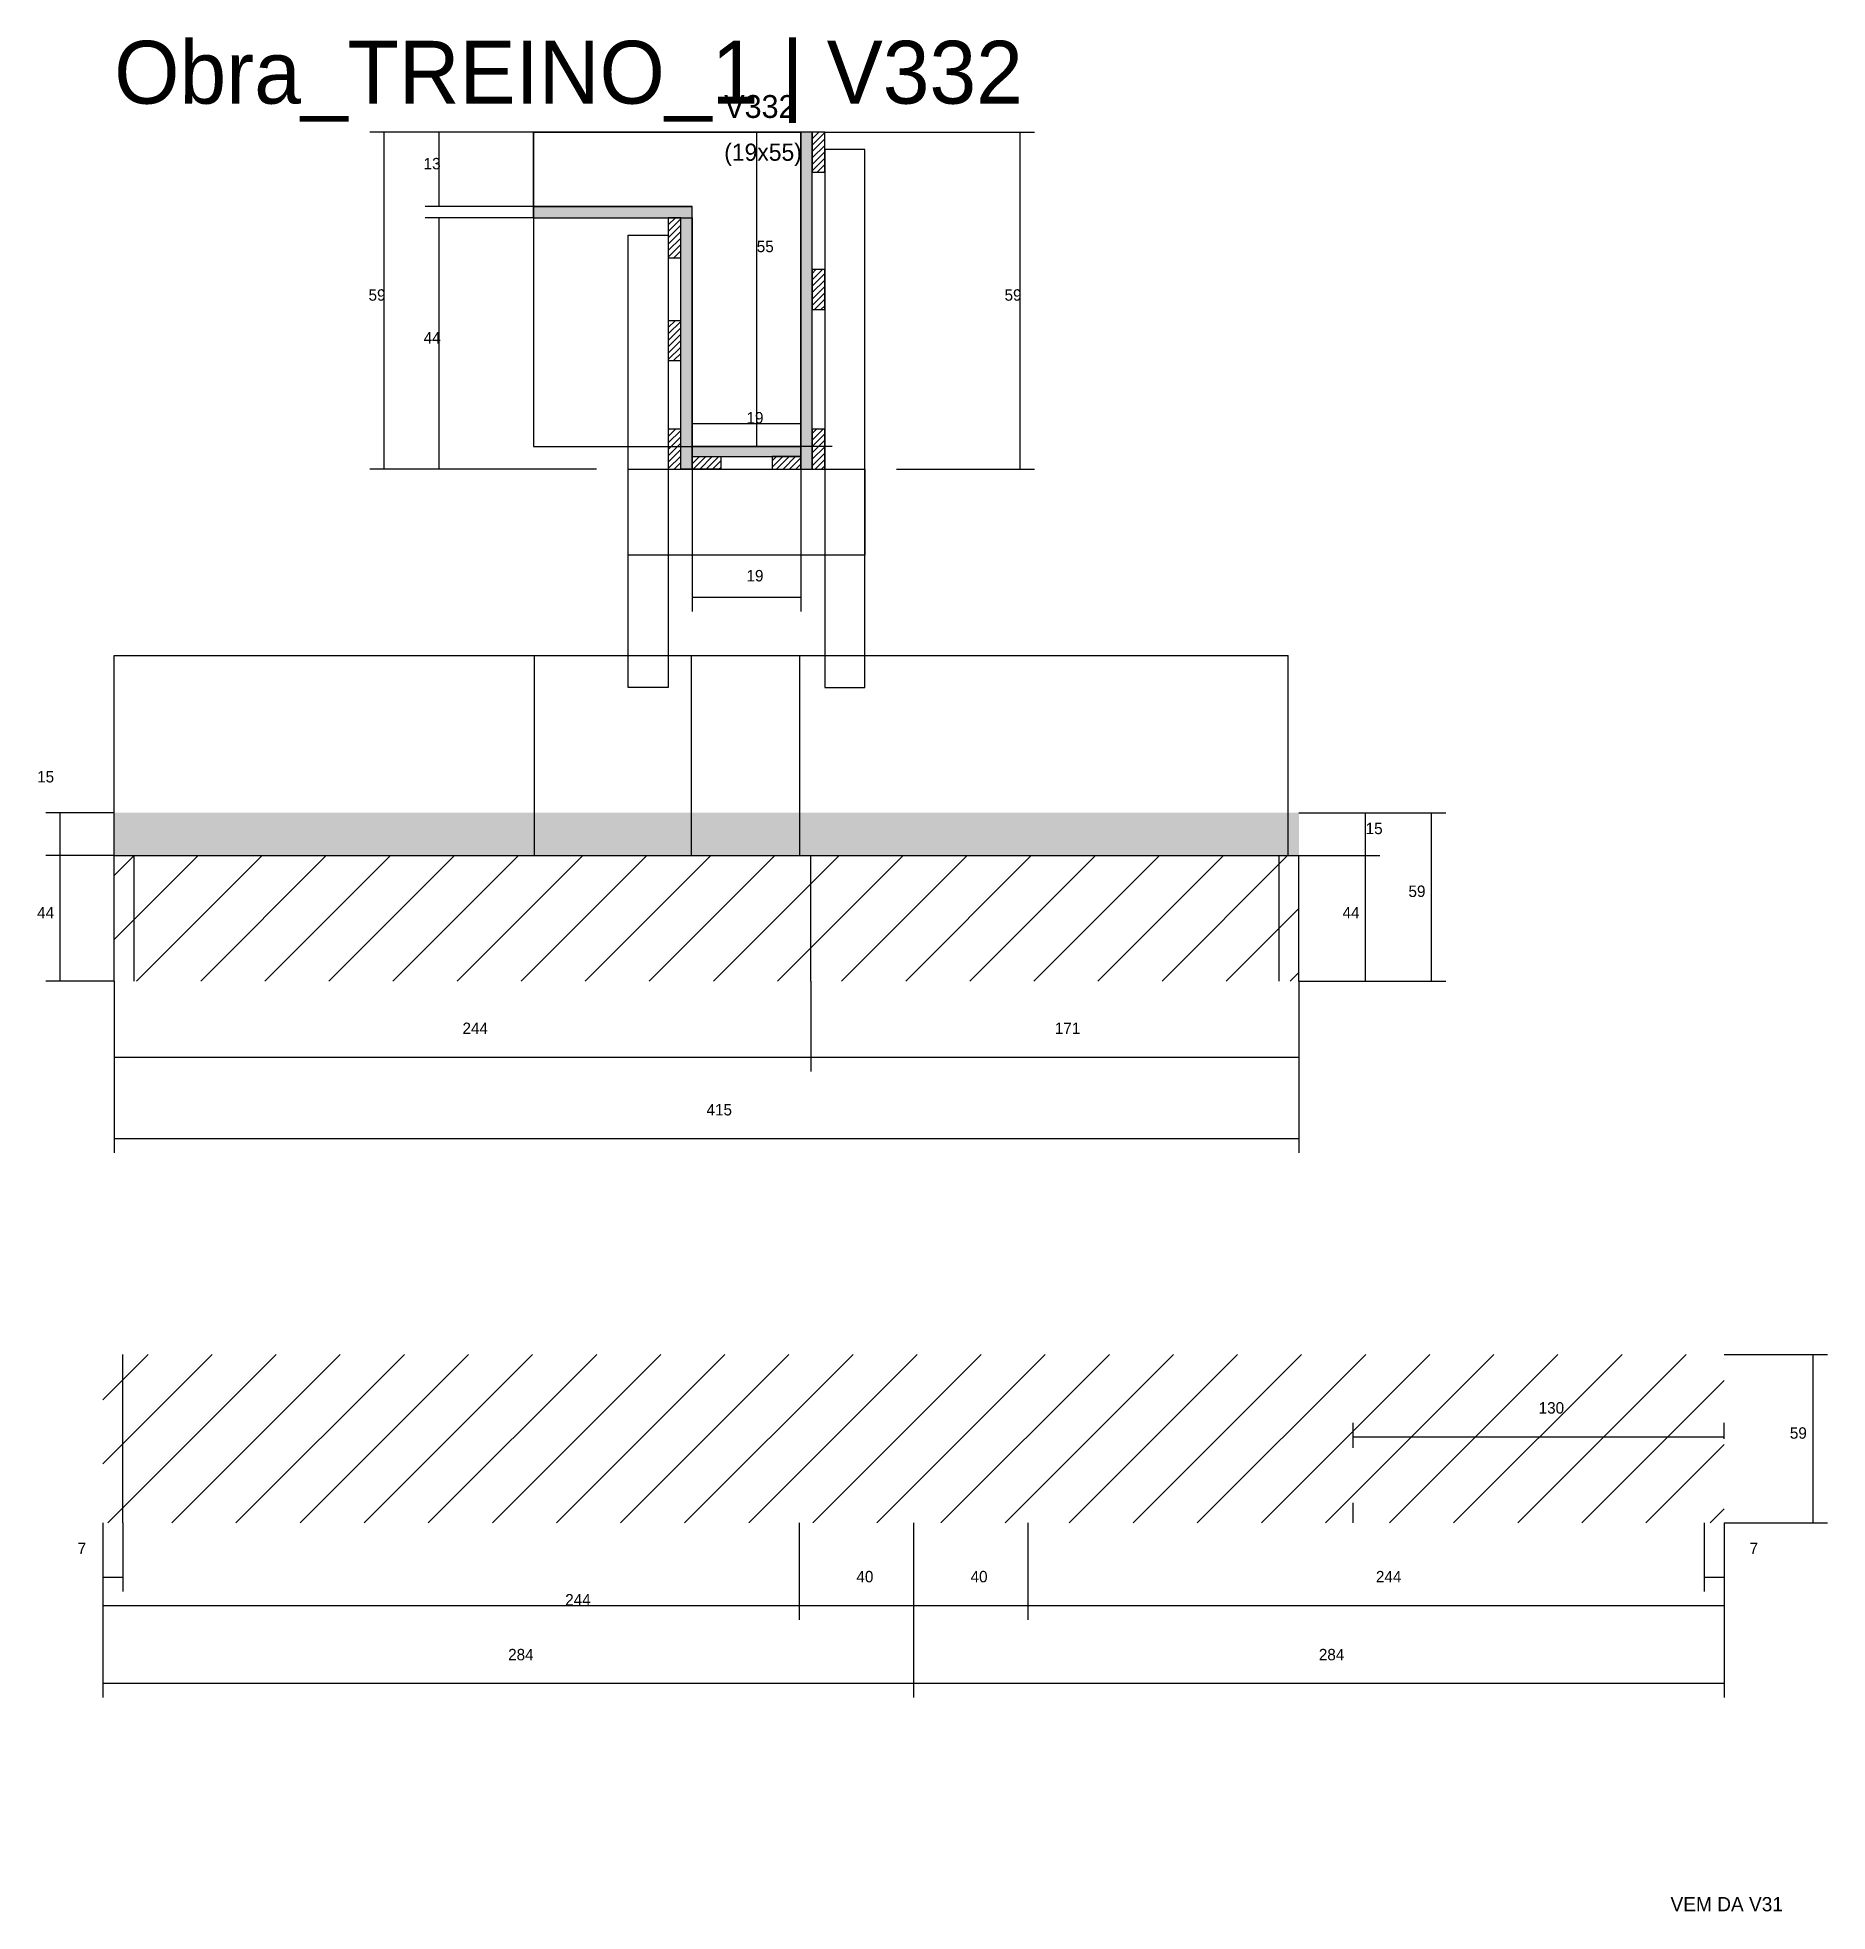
# Model space of a CAD drawing. Header units: metres. Extents: x -41 to 34800, y -36000 to 1848.
# Drawn here: x 26153 to 26780, y -2493 to -1837 of the extents above; entities that cross this region are included whole.
import ezdxf

# ---------------------------------------------------------------- set-up
doc = ezdxf.new("R2010")
doc.units = ezdxf.units.M
for name, color, linetype in [('CONCRETO', 251, 'Continuous'), ('COTA', 4, 'Continuous'), ('Cota Seção (2x)', 4, 'Continuous'), ('Hachura', 253, 'Continuous'), ('LABEL_ID', 3, 'Continuous'), ('Madeira', 126, 'Continuous'), ('Painéis', 200, 'Continuous'), ('REAPROVEITAMENTO', 251, 'Continuous'), ('SARR_2.2x7', 40, 'Continuous'), ('SARR_3.5x7', 81, 'Continuous'), ('Texto Seção', 7, 'Continuous')]:
    doc.layers.add(name, color=color, linetype=linetype)

msp = doc.modelspace()

# ---------------------------------------------------------------- texts
at = {"layer": 'COTA'}
for s, p in [('13', (26288.4, -1883)), ('59', (26269.1, -1929)), ('59', (26491.9, -1929)), ('44', (26288.4, -1944)), ('19', (26401.5, -2027.3)), ('15', (26153, -2097.7)), ('15', (26618.4, -2115.8)), ('59', (26633.4, -2137.8)), ('44', (26153, -2145.3)), ('44', (26610.3, -2145.3)), ('244', (26302, -2185.8)), ('171', (26509.5, -2185.8)), ('415', (26387.5, -2214.3)), ('59', (26767, -2327.5)), ('7', (26167.2, -2367.9)), ('7', (26752.9, -2367.9)), ('40', (26480, -2377.8)), ('244', (26338, -2385.9))]:
    msp.add_text(s, height=4, dxfattribs=at).set_placement(p)
at = {"layer": 'Cota Seção (2x)'}
for s, p in [('55', (26405.1, -1912)), ('19', (26401.5, -1972)), ('130', (26679, -2318.7)), ('40', (26440, -2377.8)), ('244', (26622, -2377.8)), ('284', (26318, -2405.1)), ('284', (26602, -2405.1))]:
    msp.add_text(s, height=4, dxfattribs=at).set_placement(p)
at = {"layer": 'LABEL_ID'}
msp.add_text('Obra_TREINO_1 | V332', height=22, dxfattribs=at).set_placement((26180, -1860))
at = {"layer": 'Texto Seção'}
for s, height, p in [('V332', 8, (26393.7, -1865)), ('(19x55)', 6, (26393.7, -1880)), ('VEM DA V31', 5, (26725.2, -2493))]:
    msp.add_text(s, height=height, dxfattribs=at).set_placement(p)

# ---------------------------------------------------------------- hatches: boundary and pattern name
at = {"layer": 'COTA'}
h = msp.add_hatch(dxfattribs=at)
h.set_pattern_fill('AR-CONC', scale=0.03)
h.paths.add_polyline_path([(26595, -2108.3), (26179.9, -2108.3), (26179.9, -2108.3), (26180.1, -2123.3), (26180.1, -2123.3), (26595, -2123.3), (26595, -2123.3), (26595, -2108.3)])
at = {"layer": 'Hachura'}
h = msp.add_hatch(color=8, dxfattribs=at)
h.dxf.hatch_style = 1
h.paths.add_polyline_path([(26424.5, -1870), (26420.5, -1870), (26420.5, -1870), (26420.5, -1988), (26420.5, -1988), (26424.5, -1988), (26424.5, -1988), (26424.5, -1870)])
h = msp.add_hatch(dxfattribs=at)
h.set_pattern_fill('ANSI31', scale=0.5)
h.paths.add_polyline_path([(26424.5, -1884), (26428.9, -1884), (26428.9, -1884), (26428.9, -1870), (26428.9, -1870), (26424.5, -1870), (26424.5, -1870), (26424.5, -1884)])
h = msp.add_hatch(color=8, dxfattribs=at)
h.dxf.hatch_style = 1
h.paths.add_polyline_path([(26382.5, -1900), (26382.5, -1896), (26382.5, -1896), (26326.9, -1896), (26326.9, -1896), (26326.9, -1900), (26326.9, -1900), (26382.5, -1900)])
h = msp.add_hatch(dxfattribs=at)
h.set_pattern_fill('ANSI31', scale=0.5)
h.paths.add_polyline_path([(26374.1, -1914), (26378.5, -1914), (26378.5, -1914), (26378.5, -1900), (26378.5, -1900), (26374.1, -1900), (26374.1, -1900), (26374.1, -1914)])
h = msp.add_hatch(color=8, dxfattribs=at)
h.dxf.hatch_style = 1
h.paths.add_polyline_path([(26382.5, -1898), (26378.5, -1898), (26378.5, -1898), (26378.5, -1988), (26378.5, -1988), (26382.5, -1988), (26382.5, -1988), (26382.5, -1898)])
h = msp.add_hatch(dxfattribs=at)
h.set_pattern_fill('ANSI31', scale=0.5)
h.paths.add_polyline_path([(26424.5, -1932.1), (26428.9, -1932.1), (26428.9, -1932.1), (26428.9, -1918.1), (26428.9, -1918.1), (26424.5, -1918.1), (26424.5, -1918.1), (26424.5, -1932.1)])
h = msp.add_hatch(dxfattribs=at)
h.set_pattern_fill('ANSI31', scale=0.5)
h.paths.add_polyline_path([(26374.1, -1950), (26378.5, -1950), (26378.5, -1950), (26378.5, -1936), (26378.5, -1936), (26374.1, -1936), (26374.1, -1936), (26374.1, -1950)])
h = msp.add_hatch(dxfattribs=at)
h.set_pattern_fill('ANSI31', scale=0.5)
h.paths.add_polyline_path([(26374.1, -1988), (26378.5, -1988), (26378.5, -1988), (26378.5, -1974), (26378.5, -1974), (26374.1, -1974), (26374.1, -1974), (26374.1, -1988)])
h = msp.add_hatch(dxfattribs=at)
h.set_pattern_fill('ANSI31', scale=0.5)
h.paths.add_polyline_path([(26424.5, -1988), (26428.9, -1988), (26428.9, -1988), (26428.9, -1974), (26428.9, -1974), (26424.5, -1974), (26424.5, -1974), (26424.5, -1988)])
h = msp.add_hatch(color=8, dxfattribs=at)
h.dxf.hatch_style = 1
h.paths.add_polyline_path([(26420.5, -1983.6), (26420.5, -1980), (26420.5, -1980), (26382.5, -1980), (26382.5, -1980), (26382.5, -1983.6), (26382.5, -1983.6), (26420.5, -1983.6)])
h = msp.add_hatch(dxfattribs=at)
h.set_pattern_fill('ANSI31', scale=0.5)
h.paths.add_polyline_path([(26382.5, -1988), (26382.5, -1983.6), (26382.5, -1983.6), (26392.5, -1983.6), (26392.5, -1983.6), (26392.5, -1988), (26392.5, -1988), (26382.5, -1988)])
h = msp.add_hatch(dxfattribs=at)
h.set_pattern_fill('ANSI31', scale=0.5)
h.paths.add_polyline_path([(26420.5, -1988), (26420.5, -1983.6), (26420.5, -1983.6), (26410.5, -1983.6), (26410.5, -1983.6), (26410.5, -1988), (26410.5, -1988), (26420.5, -1988)])
at = {"layer": 'REAPROVEITAMENTO'}
h = msp.add_hatch(dxfattribs=at)
h.set_pattern_fill('ANSI31', scale=5)
h.paths.add_polyline_path([(26595, -2167.3), (26595, -2123.3), (26595, -2123.3), (26180, -2123.3), (26180, -2123.3), (26180, -2167.3), (26180, -2167.3), (26595, -2167.3)])
h = msp.add_hatch(dxfattribs=at)
h.set_pattern_fill('ANSI31', scale=5)
h.paths.add_polyline_path([(26744, -2357), (26744, -2298), (26744, -2298), (26176, -2298), (26176, -2298), (26176, -2357), (26176, -2357), (26744, -2357)])

# ---------------------------------------------------------------- linework, layer by layer
at = {"layer": 'CONCRETO'}
for points in [[(26326.9, -1896), (26326.9, -1870), (26382.5, -1870), (26382.5, -1870), (26420.5, -1870), (26420.5, -1980), (26382.5, -1980), (26382.5, -1896)], [(26326.9, -1980), (26420.5, -1980), (26420.5, -1870), (26326.9, -1870)]]:
    msp.add_lwpolyline(points, close=True, dxfattribs=at)
at = {"layer": 'COTA'}
for p, q in [((26374.5, -1870), (26269.6, -1870)), ((26274.6, -1988), (26274.6, -1870)), ((26326.9, -1870), (26288.9, -1870)), ((26293.9, -1896), (26293.9, -1870)), ((26428.9, -1870), (26502.4, -1870)), ((26497.4, -1988), (26497.4, -1870)), ((26326.9, -1896), (26288.9, -1896)), ((26326.9, -1900), (26288.9, -1900)), ((26293.9, -1988), (26293.9, -1900)), ((26348.9, -1988), (26269.6, -1988)), ((26348.9, -1988), (26288.9, -1988)), ((26382.5, -1988), (26382.5, -2037.8)), ((26420.5, -1988), (26420.5, -2037.8)), ((26454.1, -1988), (26502.4, -1988)), ((26382.5, -2032.8), (26420.5, -2032.8)), ((26180, -2108.3), (26156.1, -2108.3)), ((26161.1, -2123.3), (26161.1, -2108.3)), ((26595, -2108.3), (26623.4, -2108.3)), ((26595, -2108.3), (26646.5, -2108.3)), ((26618.4, -2123.3), (26618.4, -2108.3)), ((26641.5, -2167.3), (26641.5, -2108.3)), ((26180, -2123.3), (26156.1, -2123.3)), ((26180, -2123.3), (26156.1, -2123.3)), ((26161.1, -2167.3), (26161.1, -2123.3)), ((26595, -2123.3), (26623.4, -2123.3)), ((26595, -2123.3), (26623.4, -2123.3)), ((26618.4, -2167.3), (26618.4, -2123.3)), ((26180, -2167.3), (26156.1, -2167.3)), ((26180, -2167.3), (26180, -2198.9)), ((26180, -2167.3), (26180, -2227.4)), ((26424, -2167.3), (26424, -2198.9)), ((26424, -2167.3), (26424, -2198.9)), ((26595, -2167.3), (26595, -2198.9)), ((26595, -2167.3), (26595, -2227.4)), ((26595, -2167.3), (26623.4, -2167.3)), ((26595, -2167.3), (26646.5, -2167.3)), ((26180, -2193.9), (26424, -2193.9)), ((26424, -2193.9), (26595, -2193.9)), ((26180, -2222.4), (26595, -2222.4)), ((26744, -2298), (26780.2, -2298)), ((26775.2, -2357), (26775.2, -2298)), ((26176, -2357), (26176, -2390.9)), ((26176, -2357), (26176, -2381)), ((26183, -2357), (26183, -2381)), ((26420, -2357), (26420, -2390.9)), ((26460, -2357), (26460, -2390.9)), ((26500, -2357), (26500, -2390.9)), ((26737, -2357), (26737, -2381)), ((26744, -2357), (26780.2, -2357)), ((26744, -2357), (26744, -2381)), ((26176, -2376), (26183, -2376)), ((26737, -2376), (26744, -2376)), ((26176, -2385.9), (26420, -2385.9)), ((26460, -2385.9), (26500, -2385.9))]:
    msp.add_line(p, q, dxfattribs=at)
at = {"layer": 'Cota Seção (2x)'}
for p, q in [((26420.5, -1870), (26400.1, -1870)), ((26405.1, -1980), (26405.1, -1870)), ((26382.5, -1988), (26382.5, -1967)), ((26420.5, -1988), (26420.5, -1967)), ((26382.5, -1972), (26420.5, -1972)), ((26431.5, -1980), (26400.1, -1980)), ((26614, -2327.5), (26614, -2321.9)), ((26744, -2327.5), (26744, -2321.9)), ((26614, -2326.9), (26744, -2326.9)), ((26176, -2357), (26176, -2418.1)), ((26420, -2357), (26420, -2390.9)), ((26460, -2357), (26460, -2390.9)), ((26460, -2357), (26460, -2418.1)), ((26460, -2357), (26460, -2418.1)), ((26500, -2357), (26500, -2390.9)), ((26744, -2357), (26744, -2390.9)), ((26744, -2357), (26744, -2418.1)), ((26420, -2385.9), (26460, -2385.9)), ((26500, -2385.9), (26744, -2385.9)), ((26176, -2413.1), (26460, -2413.1)), ((26460, -2413.1), (26744, -2413.1))]:
    msp.add_line(p, q, dxfattribs=at)
at = {"layer": 'Madeira'}
for points in [[(26424.5, -1884), (26428.9, -1884), (26428.9, -1870), (26424.5, -1870)], [(26374.1, -1914), (26378.5, -1914), (26378.5, -1900), (26374.1, -1900)], [(26424.5, -1932.1), (26428.9, -1932.1), (26428.9, -1918.1), (26424.5, -1918.1)], [(26374.1, -1950), (26378.5, -1950), (26378.5, -1936), (26374.1, -1936)], [(26374.1, -1988), (26378.5, -1988), (26378.5, -1974), (26374.1, -1974)], [(26424.5, -1988), (26428.9, -1988), (26428.9, -1974), (26424.5, -1974)], [(26382.5, -1988), (26382.5, -1983.6), (26392.5, -1983.6), (26392.5, -1988)], [(26420.5, -1988), (26420.5, -1983.6), (26410.5, -1983.6), (26410.5, -1988)]]:
    msp.add_lwpolyline(points, close=True, dxfattribs=at)
at = {"layer": 'Painéis'}
for p, q in [((26420.5, -1988), (26420.5, -1870)), ((26326.9, -1896), (26382.5, -1896)), ((26326.9, -1900), (26326.9, -1896)), ((26382.5, -1900), (26382.5, -1896)), ((26382.5, -1988), (26382.5, -1900)), ((26382.5, -1980), (26420.5, -1980)), ((26382.5, -1983.6), (26382.5, -1980)), ((26420.5, -1983.6), (26420.5, -1980)), ((26180, -2053.3), (26327.2, -2053.3)), ((26180, -2123.3), (26180, -2053.3)), ((26327.2, -2123.3), (26327.2, -2053.3)), ((26327.2, -2053.3), (26382.2, -2053.3)), ((26327.2, -2123.3), (26327.2, -2053.3)), ((26382.2, -2123.3), (26382.2, -2053.3)), ((26382.2, -2053.3), (26420.2, -2053.3)), ((26382.2, -2123.3), (26382.2, -2053.3)), ((26420.2, -2123.3), (26420.2, -2053.3)), ((26420.2, -2053.3), (26591.2, -2053.3)), ((26420.2, -2123.3), (26420.2, -2053.3)), ((26591.2, -2123.3), (26591.2, -2053.3)), ((26180, -2123.3), (26595, -2123.3)), ((26180, -2167.3), (26180, -2123.3)), ((26180, -2123.3), (26327.2, -2123.3)), ((26327.2, -2123.3), (26382.2, -2123.3)), ((26382.2, -2123.3), (26420.2, -2123.3)), ((26420.2, -2123.3), (26591.2, -2123.3)), ((26424, -2167.3), (26424, -2123.3)), ((26595, -2167.3), (26595, -2123.3))]:
    msp.add_line(p, q, dxfattribs=at)
for points in [[(26424.5, -1870), (26420.5, -1870), (26420.5, -1988), (26424.5, -1988)], [(26382.5, -1900), (26382.5, -1896), (26326.9, -1896), (26326.9, -1900)], [(26378.5, -1900), (26382.5, -1900), (26382.5, -1988), (26378.5, -1988)], [(26420.5, -1983.6), (26420.5, -1980), (26382.5, -1980), (26382.5, -1983.6)]]:
    msp.add_lwpolyline(points, close=True, dxfattribs=at)
at = {"layer": 'SARR_2.2x7'}
for p, q in [((26187, -2167.3), (26187, -2123.3)), ((26588.1, -2167.3), (26588.1, -2123.3)), ((26183, -2357), (26183, -2298)), ((26614, -2330.7), (26614, -2323.7)), ((26614, -2357), (26614, -2350))]:
    msp.add_line(p, q, dxfattribs=at)
at = {"layer": 'SARR_3.5x7'}
for points in [[(26442.9, -1876), (26428.9, -1876), (26428.9, -2064.5), (26442.9, -2064.5)], [(26360.1, -1906), (26374.1, -1906), (26374.1, -2064.5), (26360.1, -2064.5)], [(26360.1, -1988), (26442.9, -1988), (26442.9, -2018.1), (26360.1, -2018.1)]]:
    msp.add_lwpolyline(points, close=True, dxfattribs=at)

msp.set_redraw_order([(e.dxf.handle, doc.entitydb.next_handle()) for e in msp.query("TEXT MTEXT ATTDEF DIMENSION ARC_DIMENSION")])  # texts and dimensions are drawn at this point

doc.saveas('drawing.dxf')
